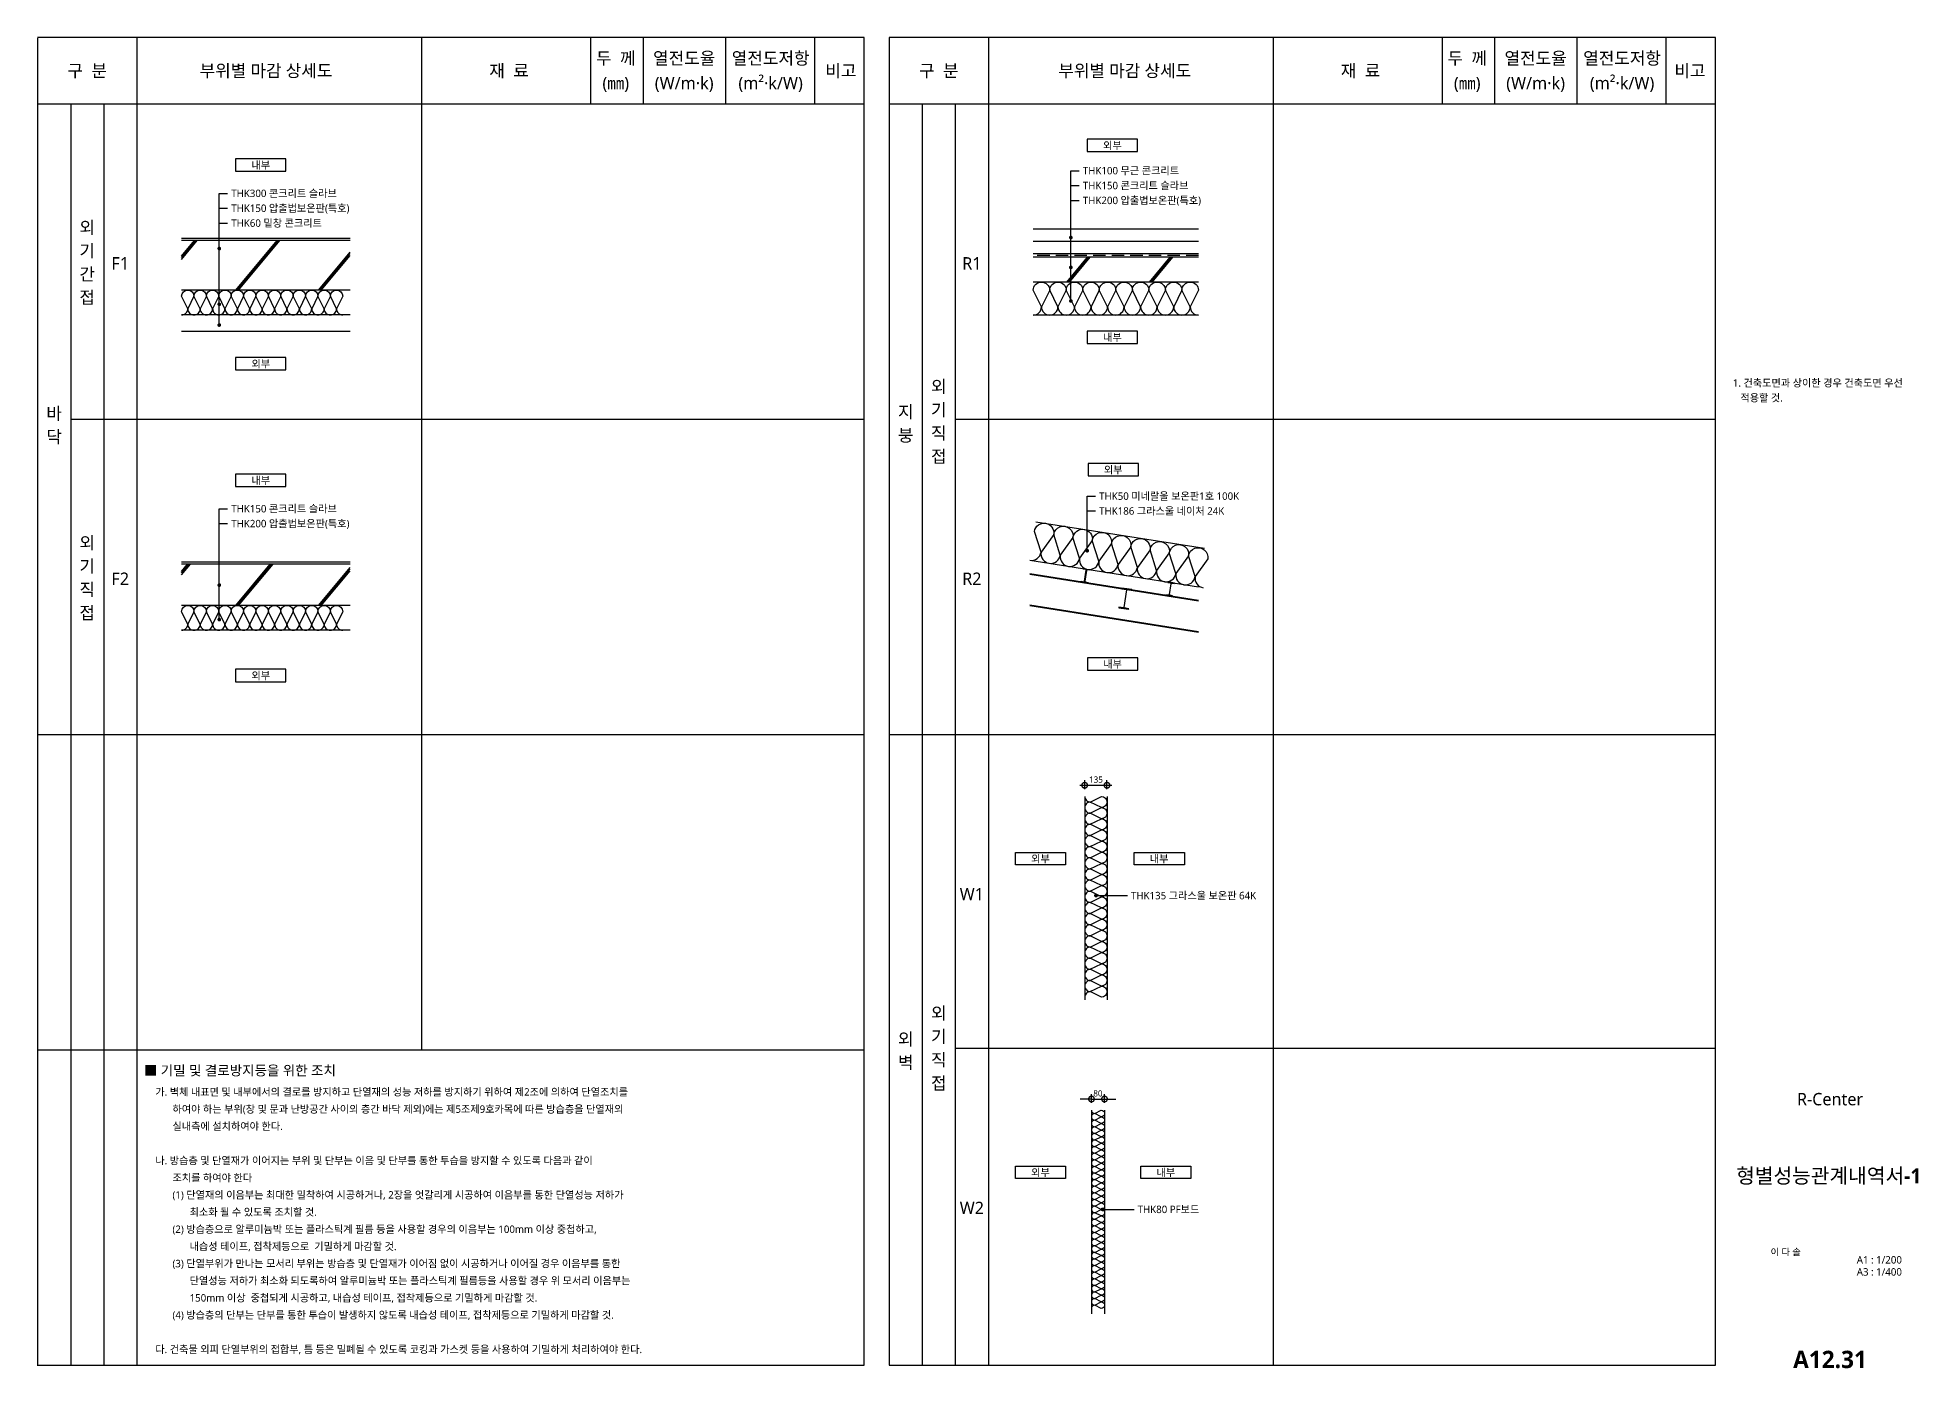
# Model space of a CAD drawing. Extents: x 746174 to 770183, y -129454 to -121400.
# Drawn here: x 746174 to 757553, y -129454 to -121400 of the extents above; entities that cross this region are included whole.
import ezdxf
from ezdxf.enums import TextEntityAlignment as Align

# ---------------------------------------------------------------- set-up
doc = ezdxf.new("R2010")
doc.units = 0
doc.header["$LTSCALE"] = 300
doc.header["$MEASUREMENT"] = 0
doc.header["$PDMODE"] = 1
doc.header["$PDSIZE"] = -0.7
doc.linetypes.add('HID', pattern=[0.375, 0.25, -0.125])
doc.layers.get('0').update_dxf_attribs({"linetype": 'CONTINUOUS'})
doc.layers.get('Defpoints').update_dxf_attribs({"color": 137, "linetype": 'CONTINUOUS'})
for name, color, linetype in [('COL', 2, 'CONTINUOUS'), ('CON', 2, 'CONTINUOUS'), ('COR', 4, 'CONTINUOUS'), ('D-SYM-T', 30, 'CONTINUOUS'), ('DIM-INT', 7, 'CONTINUOUS'), ('ELE2', 4, 'CONTINUOUS'), ('FIN', 5, 'CONTINUOUS'), ('FIN-5', 5, 'CONTINUOUS'), ('HAT-BRICK', 8, 'CONTINUOUS'), ('HAT-INS', 250, 'CONTINUOUS'), ('INSUL-LINE', 9, 'CONTINUOUS'), ('MESH', 8, 'WIREMESH'), ('Steel', 6, 'CONTINUOUS'), ('SYM-LEAD', 6, 'CONTINUOUS'), ('TBL_7', 7, 'CONTINUOUS'), ('TEXT', 3, 'CONTINUOUS'), ('TEXT-NOTE', 6, 'CONTINUOUS'), ('TXT', 3, 'CONTINUOUS'), ('WAL', 3, 'CONTINUOUS'), ('WATER', 8, 'HID'), ('XR-SHEET$0$TITLE', 7, 'CONTINUOUS'), ('XR-SHEET$1$SHT', 5, 'CONTINUOUS'), ('XR-SHEET$1$TEXT', 3, 'CONTINUOUS')]:
    doc.layers.add(name, color=color, linetype=linetype)
doc.styles.add('$0$스타일1', font='malgun.ttf')
doc.styles.get("Standard").update_dxf_attribs({"font": 'gulim'})
doc.styles.add('XR-SHEET$0$굴림체(옥산)', font='GulimChe.ttf')
doc.styles.add('맑은고딕B', font='malgunbd.ttf')
doc.styles.add('스타일1', font='malgun.ttf')
doc.linetypes.add('WIREMESH', pattern='A,10,-2,["X",Standard,S=1.5,R=0,X=-1.5,Y=-0.75],-0.2', length=12.2)
doc.dimstyles.new('CJA', dxfattribs={"dimscale": 300, "dimtxt": 2.7, "dimasz": 1, "dimexe": 2, "dimexo": 3, "dimgap": 1, "dimtad": 1, "dimdec": 0, "dimzin": 1, "dimdsep": 46, "dimlunit": 6, "dimtxsty": '$0$스타일1', "dimblk": 'CJDOT', "dimcen": 0.09, "dimdle": 1, "dimclrd": 256, "dimclre": 256, "dimclrt": 3, "dimadec": 0, "dimazin": 0, "dimtfac": 1, "dimtdec": 0, "dimtix": 1, "dimtmove": 2, "dimatfit": 3, "dimldrblk": 'CJDOT', "dimfxl": 1, "dimtolj": 1, "dimtzin": 1, "dimarcsym": 0})
doc.dimstyles.new('DIM-QD 1', dxfattribs={"dimtxt": 3, "dimasz": 1.5, "dimexe": 1, "dimexo": 0, "dimgap": 1, "dimtad": 1, "dimdec": 3, "dimdsep": 46, "dimlunit": 6, "dimtxsty": '스타일1', "dimblk1": 'ARCHTICK', "dimblk2": 'ARCHTICK', "dimsah": 1, "dimcen": 0, "dimclrd": 256, "dimclre": 256, "dimclrt": 3, "dimazin": 2, "dimtfac": 1, "dimtdec": 3, "dimtix": 1, "dimtmove": 2, "dimatfit": 3, "dimldrblk": 'ARCHTICK', "dimfxl": 1, "dimtolj": 1, "dimtzin": 0, "dimarcsym": 0})

msp = doc.modelspace()

# ---------------------------------------------------------------- texts
at = {"layer": 'D-SYM-T', "color": 3, "linetype": 'Continuous', "style": '스타일1'}
for s, height, p in [('■ 기밀 및 결로방지등을 위한 조치', 60, (746816.5, -127651.1)), ('가. 벽체 내표면 및 내부에서의 결로를 방지하고 단열재의 성능 저하를 방지하기 위하여 제2조에 의하여 단열조치를', 45, (746885.8, -127781.1)), ('하여야 하는 부위(창 및 문과 난방공간 사이의 층간 바닥 제외)에는 제5조제9호카목에 따른 방습층을 단열재의', 45, (746989.6, -127885)), ('실내측에 설치하여야 한다.', 45, (746989.6, -127988.8)), ('나. 방습층 및 단열재가 이어지는 부위 및 단부는 이음 및 단부를 통한 투습을 방지할 수 있도록 다음과 같이', 45, (746885.8, -128196.5)), ('조치를 하여야 한다', 45, (746989.6, -128300.4)), ('(1) 단열재의 이음부는 최대한 밀착하여 시공하거나, 2장을 엇갈리게 시공하여 이음부를 통한 단열성능 저하가', 45, (746989.6, -128404.2)), ('(2) 방습층으로 알루미늄박 또는 플라스틱계 필름 등을 사용할 경우의 이음부는 100mm 이상 중첩하고,', 45, (746989.6, -128611.9)), ('최소화 될 수 있도록 조치할 것.', 45, (747093.4, -128508)), ('내습성 테이프, 접착제등으로  기밀하게 마감할 것.', 45, (747093.4, -128715.7)), ('(3) 단열부위가 만나는 모서리 부위는 방습층 및 단열재가 이어짐 없이 시공하거나 이어질 경우 이음부를 통한', 45, (746989.6, -128819.6)), ('단열성능 저하가 최소화 되도록하여 알루미늄박 또는 플라스틱계 필름등을 사용할 경우 위 모서리 이음부는 ', 45, (747093.4, -128923.4)), ('150mm 이상  중첩되게 시공하고, 내습성 테이프, 접착제등으로 기밀하게 마감할 것.', 45, (747093.4, -129027.3)), ('(4) 방습층의 단부는 단부를 통한 투습이 발생하지 않도록 내습성 테이프, 접착제등으로 기밀하게 마감할 것.', 45, (746989.6, -129131.1)), ('다. 건축물 외피 단열부위의 접합부, 틈 등은 밀폐될 수 있도록 코킹과 가스켓 등을 사용하여 기밀하게 처리하여야 한다.', 45, (746885.8, -129338.8))]:
    msp.add_text(s, height=height, dxfattribs=at).set_placement(p, align=Align.MIDDLE_LEFT)
at = {"layer": 'TEXT', "style": '스타일1'}
for s, p in [('두  께', (749671.9, -121525.5)), ('열전도율', (750085.8, -121525.5)), ('열전도저항', (750608.9, -121525.5)), ('두  께', (754823.5, -121525.5)), ('열전도율', (755237.4, -121525.5)), ('열전도저항', (755760.5, -121525.5)), ('구  분', (746473.8, -121600.5)), ('부위별 마감 상세도', (747555.6, -121600.5)), ('재  료', (749026.2, -121600.5)), ('(㎜)', (749671.9, -121675.5)), ('(W/m·k)', (750085.8, -121675.5)), ('(m²·k/W)', (750608.9, -121675.5)), ('비고', (751034.1, -121600.5)), ('구  분', (751626.3, -121600.5)), ('부위별 마감 상세도', (752751.3, -121600.5)), ('재  료', (754177.8, -121600.5)), ('(㎜)', (754823.5, -121675.5)), ('(W/m·k)', (755237.4, -121675.5)), ('(m²·k/W)', (755760.5, -121675.5)), ('비고', (756171.3, -121600.5)), ('외', (746473.8, -122549.6)), ('기', (746473.8, -122690.8)), ('F1', (746673.8, -122766.6)), ('R1', (751826.3, -122766.6)), ('간', (746473.8, -122832)), ('접', (746473.8, -122973.2)), ('외', (751626.3, -123512.1)), ('바', (746273.8, -123674.4)), ('지', (751426.3, -123665.7)), ('기', (751626.3, -123653.3)), ('닥', (746273.8, -123815.6)), ('붕', (751426.3, -123806.8)), ('직', (751626.3, -123794.5)), ('접', (751626.3, -123935.6)), ('외', (746473.8, -124458.2)), ('기', (746473.8, -124599.4)), ('직', (746473.8, -124740.6)), ('F2', (746673.8, -124675.2)), ('R2', (751826.3, -124675.2)), ('접', (746473.8, -124881.8)), ('W1', (751826.3, -126583.8)), ('외', (751626.3, -127304.9)), ('외', (751426.3, -127461.4)), ('기', (751626.3, -127446)), ('벽', (751426.3, -127602.5)), ('직', (751626.3, -127587.2)), ('접', (751626.3, -127728.4)), ('R-Center', (757018.8, -127824.7)), ('W2', (751826.3, -128482.9))]:
    msp.add_text(s, height=75, dxfattribs=at).set_placement(p, align=Align.MIDDLE_CENTER)
for s, p in [('THK100 무근 콘크리트', (752497.9, -122205.7)), ('THK300 콘크리트 슬라브', (747345.4, -122342.9)), ('THK150 콘크리트 슬라브', (752497.9, -122295.7)), ('THK150 압출법보온판(특호)', (747345.4, -122432.9)), ('THK200 압출법보온판(특호)', (752497.9, -122385.7)), ('THK60 밑창 콘크리트', (747345.4, -122522.9)), ('THK50 미네랄울 보온판1호 100K', (752596.5, -124175.2)), ('THK150 콘크리트 슬라브', (747345.4, -124251.5)), ('THK186 그라스울 네이처 24K', (752596.5, -124265.2)), ('THK200 압출법보온판(특호)', (747345.4, -124341.5)), ('THK135 그라스울 보온판 64K', (752789.2, -126592.7)), ('THK80 PF보드', (752829.3, -128491.8))]:
    msp.add_text(s, height=45, dxfattribs=at).set_placement(p, align=Align.MIDDLE_LEFT)
for s, p in [('1. 건축도면과 상이한 경우 건축도면 우선', (756430.5, -123526.4)), ('   적용할 것.', (756430.5, -123616.4))]:
    msp.add_text(s, height=45, dxfattribs=at).set_placement(p, align=Align.BOTTOM_LEFT)

# ---------------------------------------------------------------- blocks, each defined once
blk = doc.blocks.new('XR-SHEET$0$TITLE')
at = {"layer": 'XR-SHEET$0$TITLE', "true_color": 0x000000, "style": 'XR-SHEET$0$굴림체(옥산)'}
for tag, height, p in [('동명칭', 6, (776.77, -457.26)), ('SCALE-A1', 3, (797.5, -522)), ('SCALE-A3', 3, (797.5, -527)), ('DATA', 3, (797.5, -540))]:
    blk.add_attdef(tag, text='', height=height, dxfattribs=at).set_placement(p, align=Align.MIDDLE)
for tag, height, p in [('TITLE1', 6, (776.5, -479.4)), ('TITLE4', 6, (776.5, -484.39)), ('TITLE2', 6, (776.5, -489)), ('TITLE5', 6, (776.5, -493.99)), ('TITLE3', 6, (776.5, -498.7)), ('NAME-1', 3, (760.16, -517.5)), ('NAME-2', 3, (760.16, -526.5)), ('A0.00', 7, (776.5, -561))]:
    blk.add_attdef(tag, text='', height=height, dxfattribs=at).set_placement(p, align=Align.MIDDLE_CENTER)
blk = doc.blocks.new('room-1')
at = {"layer": 'TEXT-NOTE', "color": 6}
for p, q in [((0, 5), (20.29, 5)), ((0, 0), (0, 5)), ((20.29, 0), (0, 0)), ((20.29, 5), (20.29, 0))]:
    blk.add_line(p, q, dxfattribs=at)
at = {"layer": 'TEXT-NOTE', "color": 3, "style": '스타일1'}
blk.add_attdef('실명', text='', height=3, dxfattribs=at).set_placement((10.15, 2.59), align=Align.MIDDLE)
blk = doc.blocks.new('_ARCHTICK')
at = {"color": 0, "linetype": 'ByBlock', "const_width": 0.15}
blk.add_lwpolyline([(-0.5, -0.5), (0.5, 0.5)], dxfattribs=at)
blk = doc.blocks.new('*U111')
at = {"layer": 'HAT-INS'}
for points in [[(0, 0, 0.414214), (0.25, 0.25), (0, 0.75, -1), (0.5, 0.75), (0.25, 0.25, 0.414214), (0.5, 0)], [(0.5, 0, 0.414214), (0.75, 0.25), (0.5, 0.75, -1), (1, 0.75), (0.75, 0.25, 0.414214), (1, 0)], [(1, 0, 0.414214), (1.25, 0.25), (1, 0.75, -1), (1.5, 0.75), (1.25, 0.25, 0.414214), (1.5, 0)], [(1.5, 0, 0.414214), (1.75, 0.25), (1.5, 0.75, -1), (2, 0.75), (1.75, 0.25, 0.414214), (2, 0)], [(2, 0, 0.414214), (2.25, 0.25), (2, 0.75, -1), (2.5, 0.75), (2.25, 0.25, 0.414214), (2.5, 0)], [(2.5, 0, 0.414214), (2.75, 0.25), (2.5, 0.75, -1), (3, 0.75), (2.75, 0.25, 0.414214), (3, 0)], [(3, 0, 0.414214), (3.25, 0.25), (3, 0.75, -1), (3.5, 0.75), (3.25, 0.25, 0.414214), (3.5, 0)], [(3.5, 0, 0.414214), (3.75, 0.25), (3.5, 0.75, -1), (4, 0.75), (3.75, 0.25, 0.414214), (4, 0)], [(4, 0, 0.414214), (4.25, 0.25), (4, 0.75, -1), (4.5, 0.75), (4.25, 0.25, 0.414214), (4.5, 0)], [(4.5, 0, 0.414214), (4.75, 0.25), (4.5, 0.75, -1), (5, 0.75), (4.75, 0.25, 0.414214), (5, 0)]]:
    blk.add_lwpolyline(points, format="xyb", dxfattribs=at)
blk = doc.blocks.new('*U112')
at = {"layer": 'HAT-INS'}
for points in [[(0, 0, 0.414214), (0.25, 0.25), (0, 0.75, -1), (0.5, 0.75), (0.25, 0.25, 0.414214), (0.5, 0)], [(0.5, 0, 0.414214), (0.75, 0.25), (0.5, 0.75, -1), (1, 0.75), (0.75, 0.25, 0.414214), (1, 0)], [(1, 0, 0.414214), (1.25, 0.25), (1, 0.75, -1), (1.5, 0.75), (1.25, 0.25, 0.414214), (1.5, 0)], [(1.5, 0, 0.414214), (1.75, 0.25), (1.5, 0.75, -1), (2, 0.75), (1.75, 0.25, 0.414214), (2, 0)], [(2, 0, 0.414214), (2.25, 0.25), (2, 0.75, -1), (2.5, 0.75), (2.25, 0.25, 0.414214), (2.5, 0)], [(2.5, 0, 0.414214), (2.75, 0.25), (2.5, 0.75, -1), (3, 0.75), (2.75, 0.25, 0.414214), (3, 0)], [(3, 0, 0.414214), (3.25, 0.25), (3, 0.75, -1), (3.5, 0.75), (3.25, 0.25, 0.414214), (3.5, 0)], [(3.5, 0, 0.414214), (3.75, 0.25), (3.5, 0.75, -1), (4, 0.75), (3.75, 0.25, 0.414214), (4, 0)], [(4, 0, 0.414214), (4.25, 0.25), (4, 0.75, -1), (4.5, 0.75), (4.25, 0.25, 0.414214), (4.5, 0)], [(4.5, 0, 0.414214), (4.75, 0.25), (4.5, 0.75, -1), (5, 0.75), (4.75, 0.25, 0.414214), (5, 0)], [(5, 0, 0.414214), (5.25, 0.25), (5, 0.75, -1), (5.5, 0.75), (5.25, 0.25, 0.414214), (5.5, 0)], [(5.5, 0, 0.414214), (5.75, 0.25), (5.5, 0.75, -1), (6, 0.75), (5.75, 0.25, 0.414214), (6, 0)], [(6, 0, 0.414214), (6.25, 0.25), (6, 0.75, -1), (6.5, 0.75), (6.25, 0.25, 0.414214), (6.5, 0)]]:
    blk.add_lwpolyline(points, format="xyb", dxfattribs=at)
blk = doc.blocks.new('*U109')
at = {"layer": 'HAT-INS'}
for points in [[(0, 0, 0.414214), (0.25, 0.25), (0, 0.75, -1), (0.5, 0.75), (0.25, 0.25, 0.414214), (0.5, 0)], [(0.5, 0, 0.414214), (0.75, 0.25), (0.5, 0.75, -1), (1, 0.75), (0.75, 0.25, 0.414214), (1, 0)], [(1, 0, 0.414214), (1.25, 0.25), (1, 0.75, -1), (1.5, 0.75), (1.25, 0.25, 0.414214), (1.5, 0)], [(1.5, 0, 0.414214), (1.75, 0.25), (1.5, 0.75, -1), (2, 0.75), (1.75, 0.25, 0.414214), (2, 0)], [(2, 0, 0.414214), (2.25, 0.25), (2, 0.75, -1), (2.5, 0.75), (2.25, 0.25, 0.414214), (2.5, 0)], [(2.5, 0, 0.414214), (2.75, 0.25), (2.5, 0.75, -1), (3, 0.75), (2.75, 0.25, 0.414214), (3, 0)], [(3, 0, 0.414214), (3.25, 0.25), (3, 0.75, -1), (3.5, 0.75), (3.25, 0.25, 0.414214), (3.5, 0)], [(3.5, 0, 0.414214), (3.75, 0.25), (3.5, 0.75, -1), (4, 0.75), (3.75, 0.25, 0.414214), (4, 0)], [(4, 0, 0.414214), (4.25, 0.25), (4, 0.75, -1), (4.5, 0.75), (4.25, 0.25, 0.414214), (4.5, 0)], [(4.5, 0, 0.414214), (4.75, 0.25), (4.5, 0.75, -1), (5, 0.75), (4.75, 0.25, 0.414214), (5, 0)], [(5, 0, 0.414214), (5.25, 0.25), (5, 0.75, -1), (5.5, 0.75), (5.25, 0.25, 0.414214), (5.5, 0)], [(5.5, 0, 0.414214), (5.75, 0.25), (5.5, 0.75, -1), (6, 0.75), (5.75, 0.25, 0.414214), (6, 0)], [(6, 0, 0.414214), (6.25, 0.25), (6, 0.75, -1), (6.5, 0.75), (6.25, 0.25, 0.414214), (6.5, 0)]]:
    blk.add_lwpolyline(points, format="xyb", dxfattribs=at)
blk = doc.blocks.new('*U110')
at = {"layer": 'HAT-INS'}
for points in [[(0, 0, 0.414214), (0.25, 0.25), (0, 0.75, -1), (0.5, 0.75), (0.25, 0.25, 0.414214), (0.5, 0)], [(0.5, 0, 0.414214), (0.75, 0.25), (0.5, 0.75, -1), (1, 0.75), (0.75, 0.25, 0.414214), (1, 0)], [(1, 0, 0.414214), (1.25, 0.25), (1, 0.75, -1), (1.5, 0.75), (1.25, 0.25, 0.414214), (1.5, 0)], [(1.5, 0, 0.414214), (1.75, 0.25), (1.5, 0.75, -1), (2, 0.75), (1.75, 0.25, 0.414214), (2, 0)], [(2, 0, 0.414214), (2.25, 0.25), (2, 0.75, -1), (2.5, 0.75), (2.25, 0.25, 0.414214), (2.5, 0)], [(2.5, 0, 0.414214), (2.75, 0.25), (2.5, 0.75, -1), (3, 0.75), (2.75, 0.25, 0.414214), (3, 0)], [(3, 0, 0.414214), (3.25, 0.25), (3, 0.75, -1), (3.5, 0.75), (3.25, 0.25, 0.414214), (3.5, 0)], [(3.5, 0, 0.414214), (3.75, 0.25), (3.5, 0.75, -1), (4, 0.75), (3.75, 0.25, 0.414214), (4, 0)], [(4, 0, 0.414214), (4.25, 0.25), (4, 0.75, -1), (4.5, 0.75), (4.25, 0.25, 0.414214), (4.5, 0)], [(4.5, 0, 0.414214), (4.75, 0.25), (4.5, 0.75, -1), (5, 0.75), (4.75, 0.25, 0.414214), (5, 0)], [(5, 0, 0.414214), (5.25, 0.25), (5, 0.75, -1), (5.5, 0.75), (5.25, 0.25, 0.414214), (5.5, 0)], [(5.5, 0, 0.414214), (5.75, 0.25), (5.5, 0.75, -1), (6, 0.75), (5.75, 0.25, 0.414214), (6, 0)], [(6, 0, 0.414214), (6.25, 0.25), (6, 0.75, -1), (6.5, 0.75), (6.25, 0.25, 0.414214), (6.5, 0)], [(6.5, 0, 0.414214), (6.75, 0.25), (6.5, 0.75, -1), (7, 0.75), (6.75, 0.25, 0.414214), (7, 0)], [(7, 0, 0.414214), (7.25, 0.25), (7, 0.75, -1), (7.5, 0.75), (7.25, 0.25, 0.414214), (7.5, 0)], [(7.5, 0, 0.414214), (7.75, 0.25), (7.5, 0.75, -1), (8, 0.75), (7.75, 0.25, 0.414214), (8, 0)], [(8, 0, 0.414214), (8.25, 0.25), (8, 0.75, -1), (8.5, 0.75), (8.25, 0.25, 0.414214), (8.5, 0)], [(8.5, 0, 0.414214), (8.75, 0.25), (8.5, 0.75, -1), (9, 0.75), (8.75, 0.25, 0.414214), (9, 0)]]:
    blk.add_lwpolyline(points, format="xyb", dxfattribs=at)
blk = doc.blocks.new('_DotSmall')
at = {"color": 0, "linetype": 'ByBlock', "const_width": 0.5}
blk.add_lwpolyline([(-0.0625, 0, 1), (0.0625, 0, 1)], format="xyb", close=True, dxfattribs=at)
blk = doc.blocks.new('*D115')
at = {"layer": 'Defpoints', "color": 0, "transparency": 16777216}
for p in [(752644, -125925), (752509, -125993), (752644, -125993)]:
    blk.add_point(p, dxfattribs=at)
at = {"layer": 'DIM-INT', "color": 7, "lineweight": -2, "transparency": 16777216}
for p, q in [((752479, -125925), (752674, -125925)), ((752509, -125948), (752509, -125895)), ((752644, -125948), (752644, -125895))]:
    blk.add_line(p, q, dxfattribs=at)
at = {"layer": 'DIM-INT', "color": 7, "lineweight": -2, "transparency": 16777216, "xscale": 67.5, "yscale": 67.5, "zscale": 67.5, "rotation": 180}
blk.add_blockref('_DotSmall', (752509, -125925), dxfattribs=at)
at = {"layer": 'DIM-INT', "color": 7, "lineweight": -2, "transparency": 16777216, "xscale": 67.5, "yscale": 67.5, "zscale": 67.5}
blk.add_blockref('_DotSmall', (752644, -125925), dxfattribs=at)
at = {"layer": 'DIM-INT', "color": 3, "transparency": 16777216, "insert": (752577, -125891), "char_height": 37.5, "attachment_point": 5, "style": '$0$스타일1'}
blk.add_mtext('\\A1;135', dxfattribs=at)
blk = doc.blocks.new('CJDOT')
blk.add_line((-2, 0), (2, 0))
at = {"const_width": 0.5}
blk.add_lwpolyline([(-0.25, 0, 1), (0.25, 0, 1)], format="xyb", close=True, dxfattribs=at)
blk = doc.blocks.new('*U113')
at = {"layer": 'HAT-INS'}
for points in [[(0, 0, 0.414214), (0.25, 0.25), (0, 0.75, -1), (0.5, 0.75), (0.25, 0.25, 0.414214), (0.5, 0)], [(0.5, 0, 0.414214), (0.75, 0.25), (0.5, 0.75, -1), (1, 0.75), (0.75, 0.25, 0.414214), (1, 0)], [(1, 0, 0.414214), (1.25, 0.25), (1, 0.75, -1), (1.5, 0.75), (1.25, 0.25, 0.414214), (1.5, 0)], [(1.5, 0, 0.414214), (1.75, 0.25), (1.5, 0.75, -1), (2, 0.75), (1.75, 0.25, 0.414214), (2, 0)], [(2, 0, 0.414214), (2.25, 0.25), (2, 0.75, -1), (2.5, 0.75), (2.25, 0.25, 0.414214), (2.5, 0)], [(2.5, 0, 0.414214), (2.75, 0.25), (2.5, 0.75, -1), (3, 0.75), (2.75, 0.25, 0.414214), (3, 0)], [(3, 0, 0.414214), (3.25, 0.25), (3, 0.75, -1), (3.5, 0.75), (3.25, 0.25, 0.414214), (3.5, 0)], [(3.5, 0, 0.414214), (3.75, 0.25), (3.5, 0.75, -1), (4, 0.75), (3.75, 0.25, 0.414214), (4, 0)], [(4, 0, 0.414214), (4.25, 0.25), (4, 0.75, -1), (4.5, 0.75), (4.25, 0.25, 0.414214), (4.5, 0)]]:
    blk.add_lwpolyline(points, format="xyb", dxfattribs=at)
blk = doc.blocks.new('*U114')
at = {"layer": 'HAT-INS'}
for points in [[(0, 0, 0.414214), (0.25, 0.25), (0, 0.75, -1), (0.5, 0.75), (0.25, 0.25, 0.414214), (0.5, 0)], [(0.5, 0, 0.414214), (0.75, 0.25), (0.5, 0.75, -1), (1, 0.75), (0.75, 0.25, 0.414214), (1, 0)], [(1, 0, 0.414214), (1.25, 0.25), (1, 0.75, -1), (1.5, 0.75), (1.25, 0.25, 0.414214), (1.5, 0)], [(1.5, 0, 0.414214), (1.75, 0.25), (1.5, 0.75, -1), (2, 0.75), (1.75, 0.25, 0.414214), (2, 0)], [(2, 0, 0.414214), (2.25, 0.25), (2, 0.75, -1), (2.5, 0.75), (2.25, 0.25, 0.414214), (2.5, 0)], [(2.5, 0, 0.414214), (2.75, 0.25), (2.5, 0.75, -1), (3, 0.75), (2.75, 0.25, 0.414214), (3, 0)], [(3, 0, 0.414214), (3.25, 0.25), (3, 0.75, -1), (3.5, 0.75), (3.25, 0.25, 0.414214), (3.5, 0)], [(3.5, 0, 0.414214), (3.75, 0.25), (3.5, 0.75, -1), (4, 0.75), (3.75, 0.25, 0.414214), (4, 0)], [(4, 0, 0.414214), (4.25, 0.25), (4, 0.75, -1), (4.5, 0.75), (4.25, 0.25, 0.414214), (4.5, 0)], [(4.5, 0, 0.414214), (4.75, 0.25), (4.5, 0.75, -1), (5, 0.75), (4.75, 0.25, 0.414214), (5, 0)], [(5, 0, 0.414214), (5.25, 0.25), (5, 0.75, -1), (5.5, 0.75), (5.25, 0.25, 0.414214), (5.5, 0)], [(5.5, 0, 0.414214), (5.75, 0.25), (5.5, 0.75, -1), (6, 0.75), (5.75, 0.25, 0.414214), (6, 0)], [(6, 0, 0.414214), (6.25, 0.25), (6, 0.75, -1), (6.5, 0.75), (6.25, 0.25, 0.414214), (6.5, 0)], [(6.5, 0, 0.414214), (6.75, 0.25), (6.5, 0.75, -1), (7, 0.75), (6.75, 0.25, 0.414214), (7, 0)], [(7, 0, 0.414214), (7.25, 0.25), (7, 0.75, -1), (7.5, 0.75), (7.25, 0.25, 0.414214), (7.5, 0)], [(7.5, 0, 0.414214), (7.75, 0.25), (7.5, 0.75, -1), (8, 0.75), (7.75, 0.25, 0.414214), (8, 0)], [(8, 0, 0.414214), (8.25, 0.25), (8, 0.75, -1), (8.5, 0.75), (8.25, 0.25, 0.414214), (8.5, 0)], [(8.5, 0, 0.414214), (8.75, 0.25), (8.5, 0.75, -1), (9, 0.75), (8.75, 0.25, 0.414214), (9, 0)], [(9, 0, 0.414214), (9.25, 0.25), (9, 0.75, -1), (9.5, 0.75), (9.25, 0.25, 0.414214), (9.5, 0)], [(9.5, 0, 0.414214), (9.75, 0.25), (9.5, 0.75, -1), (10, 0.75), (9.75, 0.25, 0.414214), (10, 0)], [(10, 0, 0.414214), (10.25, 0.25), (10, 0.75, -1), (10.5, 0.75), (10.25, 0.25, 0.414214), (10.5, 0)], [(10.5, 0, 0.414214), (10.75, 0.25), (10.5, 0.75, -1), (11, 0.75), (10.75, 0.25, 0.414214), (11, 0)], [(11, 0, 0.414214), (11.25, 0.25), (11, 0.75, -1), (11.5, 0.75), (11.25, 0.25, 0.414214), (11.5, 0)], [(11.5, 0, 0.414214), (11.75, 0.25), (11.5, 0.75, -1), (12, 0.75), (11.75, 0.25, 0.414214), (12, 0)], [(12, 0, 0.414214), (12.25, 0.25), (12, 0.75, -1), (12.5, 0.75), (12.25, 0.25, 0.414214), (12.5, 0)], [(12.5, 0, 0.414214), (12.75, 0.25), (12.5, 0.75, -1), (13, 0.75), (12.75, 0.25, 0.414214), (13, 0)], [(13, 0, 0.414214), (13.25, 0.25), (13, 0.75, -1), (13.5, 0.75), (13.25, 0.25, 0.414214), (13.5, 0)], [(13.5, 0, 0.414214), (13.75, 0.25), (13.5, 0.75, -1), (14, 0.75), (13.75, 0.25, 0.414214), (14, 0)], [(14, 0, 0.414214), (14.25, 0.25), (14, 0.75, -1), (14.5, 0.75), (14.25, 0.25, 0.414214), (14.5, 0)], [(14.5, 0, 0.414214), (14.75, 0.25), (14.5, 0.75, -1), (15, 0.75), (14.75, 0.25, 0.414214), (15, 0)]]:
    blk.add_lwpolyline(points, format="xyb", dxfattribs=at)
blk = doc.blocks.new('*D116')
at = {"layer": 'Defpoints', "color": 0, "transparency": 16777216}
for p in [(752550, -127892), (752629, -127824), (752629, -127892)]:
    blk.add_point(p, dxfattribs=at)
at = {"layer": 'DIM-INT', "color": 7, "lineweight": -2, "transparency": 16777216}
for p, q in [((752550, -127824), (752482, -127824)), ((752550, -127847), (752550, -127794)), ((752550, -127824), (752629, -127824)), ((752629, -127847), (752629, -127794)), ((752629, -127824), (752697, -127824))]:
    blk.add_line(p, q, dxfattribs=at)
at = {"layer": 'DIM-INT', "color": 7, "lineweight": -2, "transparency": 16777216, "xscale": 67.5, "yscale": 67.5, "zscale": 67.5}
blk.add_blockref('_DotSmall', (752550, -127824), dxfattribs=at)
at = {"layer": 'DIM-INT', "color": 7, "lineweight": -2, "transparency": 16777216, "xscale": 67.5, "yscale": 67.5, "zscale": 67.5, "rotation": 180}
blk.add_blockref('_DotSmall', (752629, -127824), dxfattribs=at)
at = {"layer": 'DIM-INT', "color": 3, "transparency": 16777216, "insert": (752589, -127790), "char_height": 37.5, "attachment_point": 5, "style": '$0$스타일1'}
blk.add_mtext('\\A1;80', dxfattribs=at)

# ---------------------------------------------------------------- dimensions: what is measured, and where the dimension line sits
at = {"layer": 'DIM-INT'}
dim = msp.add_linear_dim(base=(752644.4, -125925.2), p1=(752509.4, -125992.7), p2=(752644.4, -125992.7), angle=180, text='135', dimstyle='CJA', override={"dimscale": 15, "dimtxt": 2.5, "dimasz": 4.5, "dimblk1": 'DotSmall', "dimblk2": 'DotSmall', "dimsah": 1, "dimdle": 2, "dimclrd": 7, "dimclre": 7}, dxfattribs=at)
dim.commit()
dim.dimension.update_dxf_attribs({"geometry": '*D115', "text_midpoint": (752576.9, -125890.8)})
dim = msp.add_linear_dim(base=(752629.5, -127824.3), p1=(752549.5, -127891.8), p2=(752629.5, -127891.8), angle=180, dimstyle='CJA', override={"dimscale": 15, "dimtxt": 2.5, "dimasz": 4.5, "dimblk1": 'DotSmall', "dimblk2": 'DotSmall', "dimsah": 1, "dimdle": 2, "dimclrd": 7, "dimclre": 7}, dxfattribs=at)
dim.commit()
dim.dimension.update_dxf_attribs({"geometry": '*D116', "text_midpoint": (752589.5, -127789.9)})

# ---------------------------------------------------------------- linework, layer by layer
at = {"layer": 'COL', "ltscale": 0.2}
msp.add_lwpolyline([(752764, -124736.8), (752734.4, -124732.1), (752733.9, -124735.6), (752760.7, -124739.9, -0.4142136), (752762.1, -124741.7), (752745, -124850, -0.4142136), (752743.2, -124851.3), (752716.3, -124847.1), (752715.7, -124850.6), (752775, -124860), (752775.6, -124856.4), (752748.7, -124852.2, -0.4142136), (752747.4, -124850.3), (752764.4, -124742.1, -0.4142136), (752766.3, -124740.8), (752793.1, -124745), (752793.7, -124741.4)], format="xyb", close=True, dxfattribs=at)
at = {"layer": 'CON'}
for p, q in [((748064.9, -122628.7), (747044.9, -122628.7)), ((753197.4, -122879.6), (752197.4, -122879.6)), ((748064.9, -122928.7), (747044.9, -122928.7)), ((748064.9, -123078.7), (747044.9, -123078.7)), ((748064.9, -124587.3), (747044.9, -124587.3)), ((748064.9, -124837.3), (747044.9, -124837.3)), ((748064.9, -124987.3), (747044.9, -124987.3))]:
    msp.add_line(p, q, dxfattribs=at)
at = {"layer": 'COR'}
for p, q in [((752177.4, -124644.3), (753197.4, -124805.1)), ((753197.4, -124811.1), (752177.4, -124650.4)), ((752177.4, -124833.4), (753197.4, -124994.2)), ((753197.4, -125000.3), (752177.4, -124839.5))]:
    msp.add_line(p, q, dxfattribs=at)
at = {"layer": 'ELE2'}
for p, q in [((752509.4, -125992.7), (752509.4, -127224.5)), ((752644.4, -125992.7), (752644.4, -127224.5)), ((752549.5, -127891.8), (752549.5, -129123.5)), ((752629.5, -127891.8), (752629.5, -129123.5))]:
    msp.add_line(p, q, dxfattribs=at)
at = {"layer": 'FIN'}
for p, q in [((753197.4, -122559.6), (752197.4, -122559.6)), ((753197.4, -122709.6), (752197.4, -122709.6)), ((753197.4, -122709.6), (752197.4, -122709.6))]:
    msp.add_line(p, q, dxfattribs=at)
at = {"layer": 'FIN-5'}
for p, q in [((748064.9, -122615.7), (747044.9, -122615.7)), ((748064.9, -124574.3), (747044.9, -124574.3))]:
    msp.add_line(p, q, dxfattribs=at)
at = {"layer": 'HAT-BRICK'}
for p, q in [((747044.9, -122742.7), (747139.9, -122628.7)), ((747044.9, -122730.7), (747129.9, -122628.7)), ((747044.9, -122722.3), (747122.9, -122628.7)), ((747372.9, -122928.7), (747622.9, -122628.7)), ((747379.9, -122928.7), (747629.9, -122628.7)), ((747389.9, -122928.7), (747639.9, -122628.7)), ((747872.9, -122928.7), (748064.9, -122698.3)), ((747879.9, -122928.7), (748064.9, -122706.7)), ((747889.9, -122928.7), (748064.9, -122718.7)), ((752400.4, -122879.6), (752525.4, -122729.6)), ((752407.4, -122879.6), (752532.4, -122729.6)), ((752417.4, -122879.6), (752542.4, -122729.6)), ((752900.4, -122879.6), (753025.4, -122729.6)), ((752907.4, -122879.6), (753032.4, -122729.6)), ((752917.4, -122879.6), (753042.4, -122729.6)), ((747044.9, -124651.3), (747098.2, -124587.3)), ((747044.9, -124639.3), (747088.2, -124587.3)), ((747044.9, -124631), (747081.2, -124587.3)), ((747372.9, -124837.3), (747581.2, -124587.3)), ((747379.9, -124837.3), (747588.2, -124587.3)), ((747389.9, -124837.3), (747598.2, -124587.3)), ((747872.9, -124837.3), (748064.9, -124607)), ((747879.9, -124837.3), (748064.9, -124615.3)), ((747889.9, -124837.3), (748064.9, -124627.3))]:
    msp.add_line(p, q, dxfattribs=at)
at = {"layer": 'INSUL-LINE'}
for p, q in [((753197.4, -122729.6), (752197.4, -122729.6)), ((748064.9, -123178.7), (747044.9, -123178.7))]:
    msp.add_line(p, q, dxfattribs=at)
at = {"layer": 'MESH', "ltscale": 0.2}
msp.add_line((753197.4, -122634.6), (752197.4, -122634.6), dxfattribs=at)
at = {"layer": 'Steel'}
for points in [[(752500, -124616.6), (752500.4, -124614.2), (752539.9, -124620.4), (752539.5, -124622.8), (752525.2, -124620.5, 0.4142136), (752519.7, -124624.5), (752509.5, -124689.3, 0.4142136), (752513.4, -124694.8), (752527.8, -124697.1), (752527.5, -124699.4), (752487.9, -124693.2), (752488.3, -124690.8), (752502.7, -124693.1, 0.4142136), (752508.2, -124689.1), (752518.4, -124624.3, 0.4142136), (752514.4, -124618.8)], [(753052.3, -124703.6), (753052.6, -124701.2), (753013.1, -124695), (753012.7, -124697.4), (753027.1, -124699.6, -0.4142136), (753031.1, -124705.1), (753020.9, -124769.9, -0.4142136), (753015.4, -124773.9), (753001, -124771.7), (753000.7, -124774), (753040.2, -124780.3), (753040.5, -124777.9), (753026.2, -124775.6, -0.4142136), (753022.2, -124770.1), (753032.4, -124705.3, -0.4142136), (753037.9, -124701.3)]]:
    msp.add_lwpolyline(points, format="xyb", close=True, dxfattribs=at)
at = {"layer": 'SYM-LEAD', "color": 6, "elevation": 0}
msp.add_lwpolyline([(752524, -124501.6), (752524, -124265.2), (752574, -124265.2)], dxfattribs=at)
at = {"layer": 'TBL_7', "color": 4}
for p, q in [((751173.8, -121400.5), (746173.8, -121400.5)), ((746173.8, -121404.7), (746173.8, -129439.2)), ((751173.8, -129434.9), (751173.8, -121400.5)), ((746173.8, -129434.9), (751173.8, -129434.9))]:
    msp.add_line(p, q, dxfattribs=at)
msp.add_lwpolyline([(751326.3, -129434.9), (756326.3, -129434.9), (756326.3, -121400.5), (751326.3, -121400.5)], close=True, dxfattribs=at)
at = {"layer": 'TXT'}
for p, q in [((746773.8, -121400.5), (746773.8, -129434.9)), ((748496.3, -121400.5), (748496.3, -127526.3)), ((749519.8, -121404), (749519.8, -121804)), ((749836.7, -121404), (749836.7, -121804)), ((750335.5, -121400.5), (750335.5, -121800.5)), ((750874.5, -121400.5), (750874.5, -121800.5)), ((751926.3, -121400.5), (751926.3, -129434.9)), ((753649.5, -121400.4), (753649.5, -129434.9)), ((754671.4, -121404), (754671.4, -121804)), ((754988.3, -121404), (754988.3, -121804)), ((755487.1, -121400.5), (755487.1, -121800.5)), ((756026.1, -121400.5), (756026.1, -121800.5)), ((746173.8, -121800.5), (751173.8, -121800.5)), ((746373.8, -121800.5), (746373.8, -129434.9)), ((746573.8, -121800.5), (746573.8, -129434.9)), ((751326.3, -121800.5), (756326.3, -121800.5)), ((751526.3, -121800.5), (751526.3, -129434.9)), ((751726.3, -121800.5), (751726.3, -129434.9)), ((746373.8, -123709.1), (751173.8, -123709.1)), ((751726.3, -123709.1), (756326.1, -123709.1)), ((746173.8, -125617.7), (751173.8, -125617.7)), ((751326.3, -125617.7), (756326.3, -125617.7)), ((746173.8, -127526.3), (751173.8, -127526.3)), ((751726.3, -127516.7), (756326.3, -127516.7))]:
    msp.add_line(p, q, dxfattribs=at)
at = {"layer": 'WAL'}
for p, q in [((753197.4, -123079.6), (752197.4, -123079.6)), ((752214.1, -124330.2), (753234.1, -124490.9)), ((752177.4, -124563.3), (753197.4, -124724.1))]:
    msp.add_line(p, q, dxfattribs=at)
at = {"layer": 'WATER'}
msp.add_line((753197.4, -122719.6), (752197.4, -122719.6), dxfattribs=at)

# ---------------------------------------------------------------- block references
at = {"layer": 'HAT-INS'}
for name, p, xscale, yscale, zscale in [('*U111', (752197.4, -123079.6), 199.9999999993679, 199.9999999993679, 199.9999999993679), ('*U112', (747044.9, -123078.7), 150, 150, 150), ('*U109', (747044.9, -124987.3), 150, 150, 150)]:
    msp.add_blockref(name, p, dxfattribs=dict(at, xscale=xscale, yscale=yscale, zscale=zscale))
for name, p, xscale, yscale, zscale, rotation in [('*U113', (752177.4, -124563.3), 236, 236, 236, 350.9595970383801), ('*U110', (752509.4, -125992.7), 135, 135, 135, 270), ('*U114', (752549.5, -127891.8), 80, 80, 80, 270)]:
    msp.add_blockref(name, p, dxfattribs=dict(at, xscale=xscale, yscale=yscale, zscale=zscale, rotation=rotation))
at = {"layer": 'TEXT'}
ref = msp.add_blockref('XR-SHEET$0$TITLE', (745371.3, -129894.7), dxfattribs=dict(at, xscale=15, yscale=15, zscale=15))
ref.add_attrib('TITLE2', '형별성능관계내역서-1', dxfattribs={"layer": 'XR-SHEET$1$SHT', "color": 4, "true_color": 0x000004, "height": 90, "style": '맑은고딕B'}).set_placement((757011.3, -128288.4), align=Align.MIDDLE_CENTER)
ref.add_attrib('NAME-1', '이 다 솔', dxfattribs={"layer": 'XR-SHEET$1$TEXT', "color": 3, "true_color": 0x000003, "height": 40.5, "style": '스타일1'}).set_placement((756658.8, -128749.7, 206.6), align=Align.MIDDLE_LEFT)
ref.add_attrib('SCALE-A1', 'A1 : 1/200', dxfattribs={"layer": 'XR-SHEET$1$SHT', "color": 3, "true_color": 0x000003, "height": 45, "style": '스타일1'}).set_placement((757317.1, -128797.1), align=Align.MIDDLE_CENTER)
ref.add_attrib('SCALE-A3', 'A3 : 1/400', dxfattribs={"layer": 'XR-SHEET$1$SHT', "color": 3, "true_color": 0x000003, "height": 45, "style": '스타일1'}).set_placement((757317.1, -128870.1), align=Align.MIDDLE_CENTER)
ref.add_attrib('A0.00', 'A12.31', dxfattribs={"layer": 'XR-SHEET$1$SHT', "color": 4, "true_color": 0x000004, "height": 105, "style": '맑은고딕B'}).set_placement((757018.8, -129399.7), align=Align.MIDDLE_CENTER)
at = {"layer": 'TEXT-NOTE'}
ref = msp.add_blockref('room-1', (752524.3, -122015.4), dxfattribs=dict(at, xscale=-15, yscale=15, zscale=15, rotation=180))
ref.add_attrib('실명', '외부', dxfattribs={"color": 3, "height": 45, "style": '스타일1'}).set_placement((752676.5, -122052.9), align=Align.MIDDLE)
ref = msp.add_blockref('room-1', (747371.8, -122133.6), dxfattribs=dict(at, xscale=-15, yscale=15, zscale=15, rotation=180))
ref.add_attrib('실명', '내부', dxfattribs={"color": 3, "height": 45, "style": '스타일1'}).set_placement((747524, -122171.1), align=Align.MIDDLE)
ref = msp.add_blockref('room-1', (752524.3, -123176), dxfattribs=dict(at, xscale=-15, yscale=15, zscale=15, rotation=180))
ref.add_attrib('실명', '내부', dxfattribs={"color": 3, "height": 45, "style": '스타일1'}).set_placement((752676.5, -123213.5), align=Align.MIDDLE)
ref = msp.add_blockref('room-1', (747371.8, -123336.7), dxfattribs=dict(at, xscale=-15, yscale=15, zscale=15, rotation=180))
ref.add_attrib('실명', '외부', dxfattribs={"color": 3, "height": 45, "style": '스타일1'}).set_placement((747524, -123374.2), align=Align.MIDDLE)
ref = msp.add_blockref('room-1', (752529.6, -123978.3), dxfattribs=dict(at, xscale=-15, yscale=15, zscale=15, rotation=180))
ref.add_attrib('실명', '외부', dxfattribs={"color": 3, "height": 45, "style": '스타일1'}).set_placement((752681.8, -124015.8), align=Align.MIDDLE)
ref = msp.add_blockref('room-1', (747371.8, -124042.2), dxfattribs=dict(at, xscale=-15, yscale=15, zscale=15, rotation=180))
ref.add_attrib('실명', '내부', dxfattribs={"color": 3, "height": 45, "style": '스타일1'}).set_placement((747524, -124079.7), align=Align.MIDDLE)
ref = msp.add_blockref('room-1', (752525.8, -125153), dxfattribs=dict(at, xscale=-15, yscale=15, zscale=15, rotation=180))
ref.add_attrib('실명', '내부', dxfattribs={"color": 3, "height": 45, "style": '스타일1'}).set_placement((752678, -125190.5), align=Align.MIDDLE)
ref = msp.add_blockref('room-1', (747371.8, -125223.3), dxfattribs=dict(at, xscale=-15, yscale=15, zscale=15, rotation=180))
ref.add_attrib('실명', '외부', dxfattribs={"color": 3, "height": 45, "style": '스타일1'}).set_placement((747524, -125260.8), align=Align.MIDDLE)
ref = msp.add_blockref('room-1', (752089.5, -126406.5), dxfattribs=dict(at, xscale=15, yscale=15, zscale=15))
ref.add_attrib('실명', '외부', dxfattribs={"color": 3, "height": 45, "style": '스타일1'}).set_placement((752241.7, -126369), align=Align.MIDDLE)
ref = msp.add_blockref('room-1', (752807.7, -126406.5), dxfattribs=dict(at, xscale=15, yscale=15, zscale=15))
ref.add_attrib('실명', '내부', dxfattribs={"color": 3, "height": 45, "style": '스타일1'}).set_placement((752959.9, -126369), align=Align.MIDDLE)
ref = msp.add_blockref('room-1', (752089.5, -128305.6), dxfattribs=dict(at, xscale=15, yscale=15, zscale=15))
ref.add_attrib('실명', '외부', dxfattribs={"color": 3, "height": 45, "style": '스타일1'}).set_placement((752241.7, -128268.1), align=Align.MIDDLE)
ref = msp.add_blockref('room-1', (752847.8, -128305.6), dxfattribs=dict(at, xscale=15, yscale=15, zscale=15))
ref.add_attrib('실명', '내부', dxfattribs={"color": 3, "height": 45, "style": '스타일1'}).set_placement((753000, -128268.1), align=Align.MIDDLE)

msp.set_redraw_order([(e.dxf.handle, doc.entitydb.next_handle()) for e in msp.query("TEXT MTEXT ATTDEF DIMENSION ARC_DIMENSION")])  # texts and dimensions are drawn at this point

# ---------------------------------------------------------------- leaders
at = {"layer": 'SYM-LEAD', "color": 6}
for points in [[(752425.4, -122610.3), (752425.4, -122205.7), (752475.4, -122205.7)], [(752425.4, -122791.2), (752425.4, -122295.7), (752475.4, -122295.7)], [(747272.9, -122677), (747272.9, -122342.9), (747322.9, -122342.9)], [(747272.9, -123014.4), (747272.9, -122432.9), (747322.9, -122432.9)], [(752425.4, -122994.1), (752425.4, -122385.7), (752475.4, -122385.7)], [(747272.9, -123139.9), (747272.9, -122522.9), (747322.9, -122522.9)], [(747272.9, -124713.8), (747272.9, -124251.5), (747322.9, -124251.5)], [(752524, -124505.7), (752524, -124175.2), (752574, -124175.2)], [(747272.9, -124922.4), (747272.9, -124341.5), (747322.9, -124341.5)], [(752577.2, -126592.7), (752768.9, -126592.7)], [(752617.2, -128491.8), (752809, -128491.8)]]:
    msp.add_leader(points, dimstyle='DIM-QD 1', override={"dimscale": 15, "dimtad": 0, "dimclrd": 6, "dimldrblk": 'DOT'}, dxfattribs=at)

doc.saveas('drawing.dxf')
